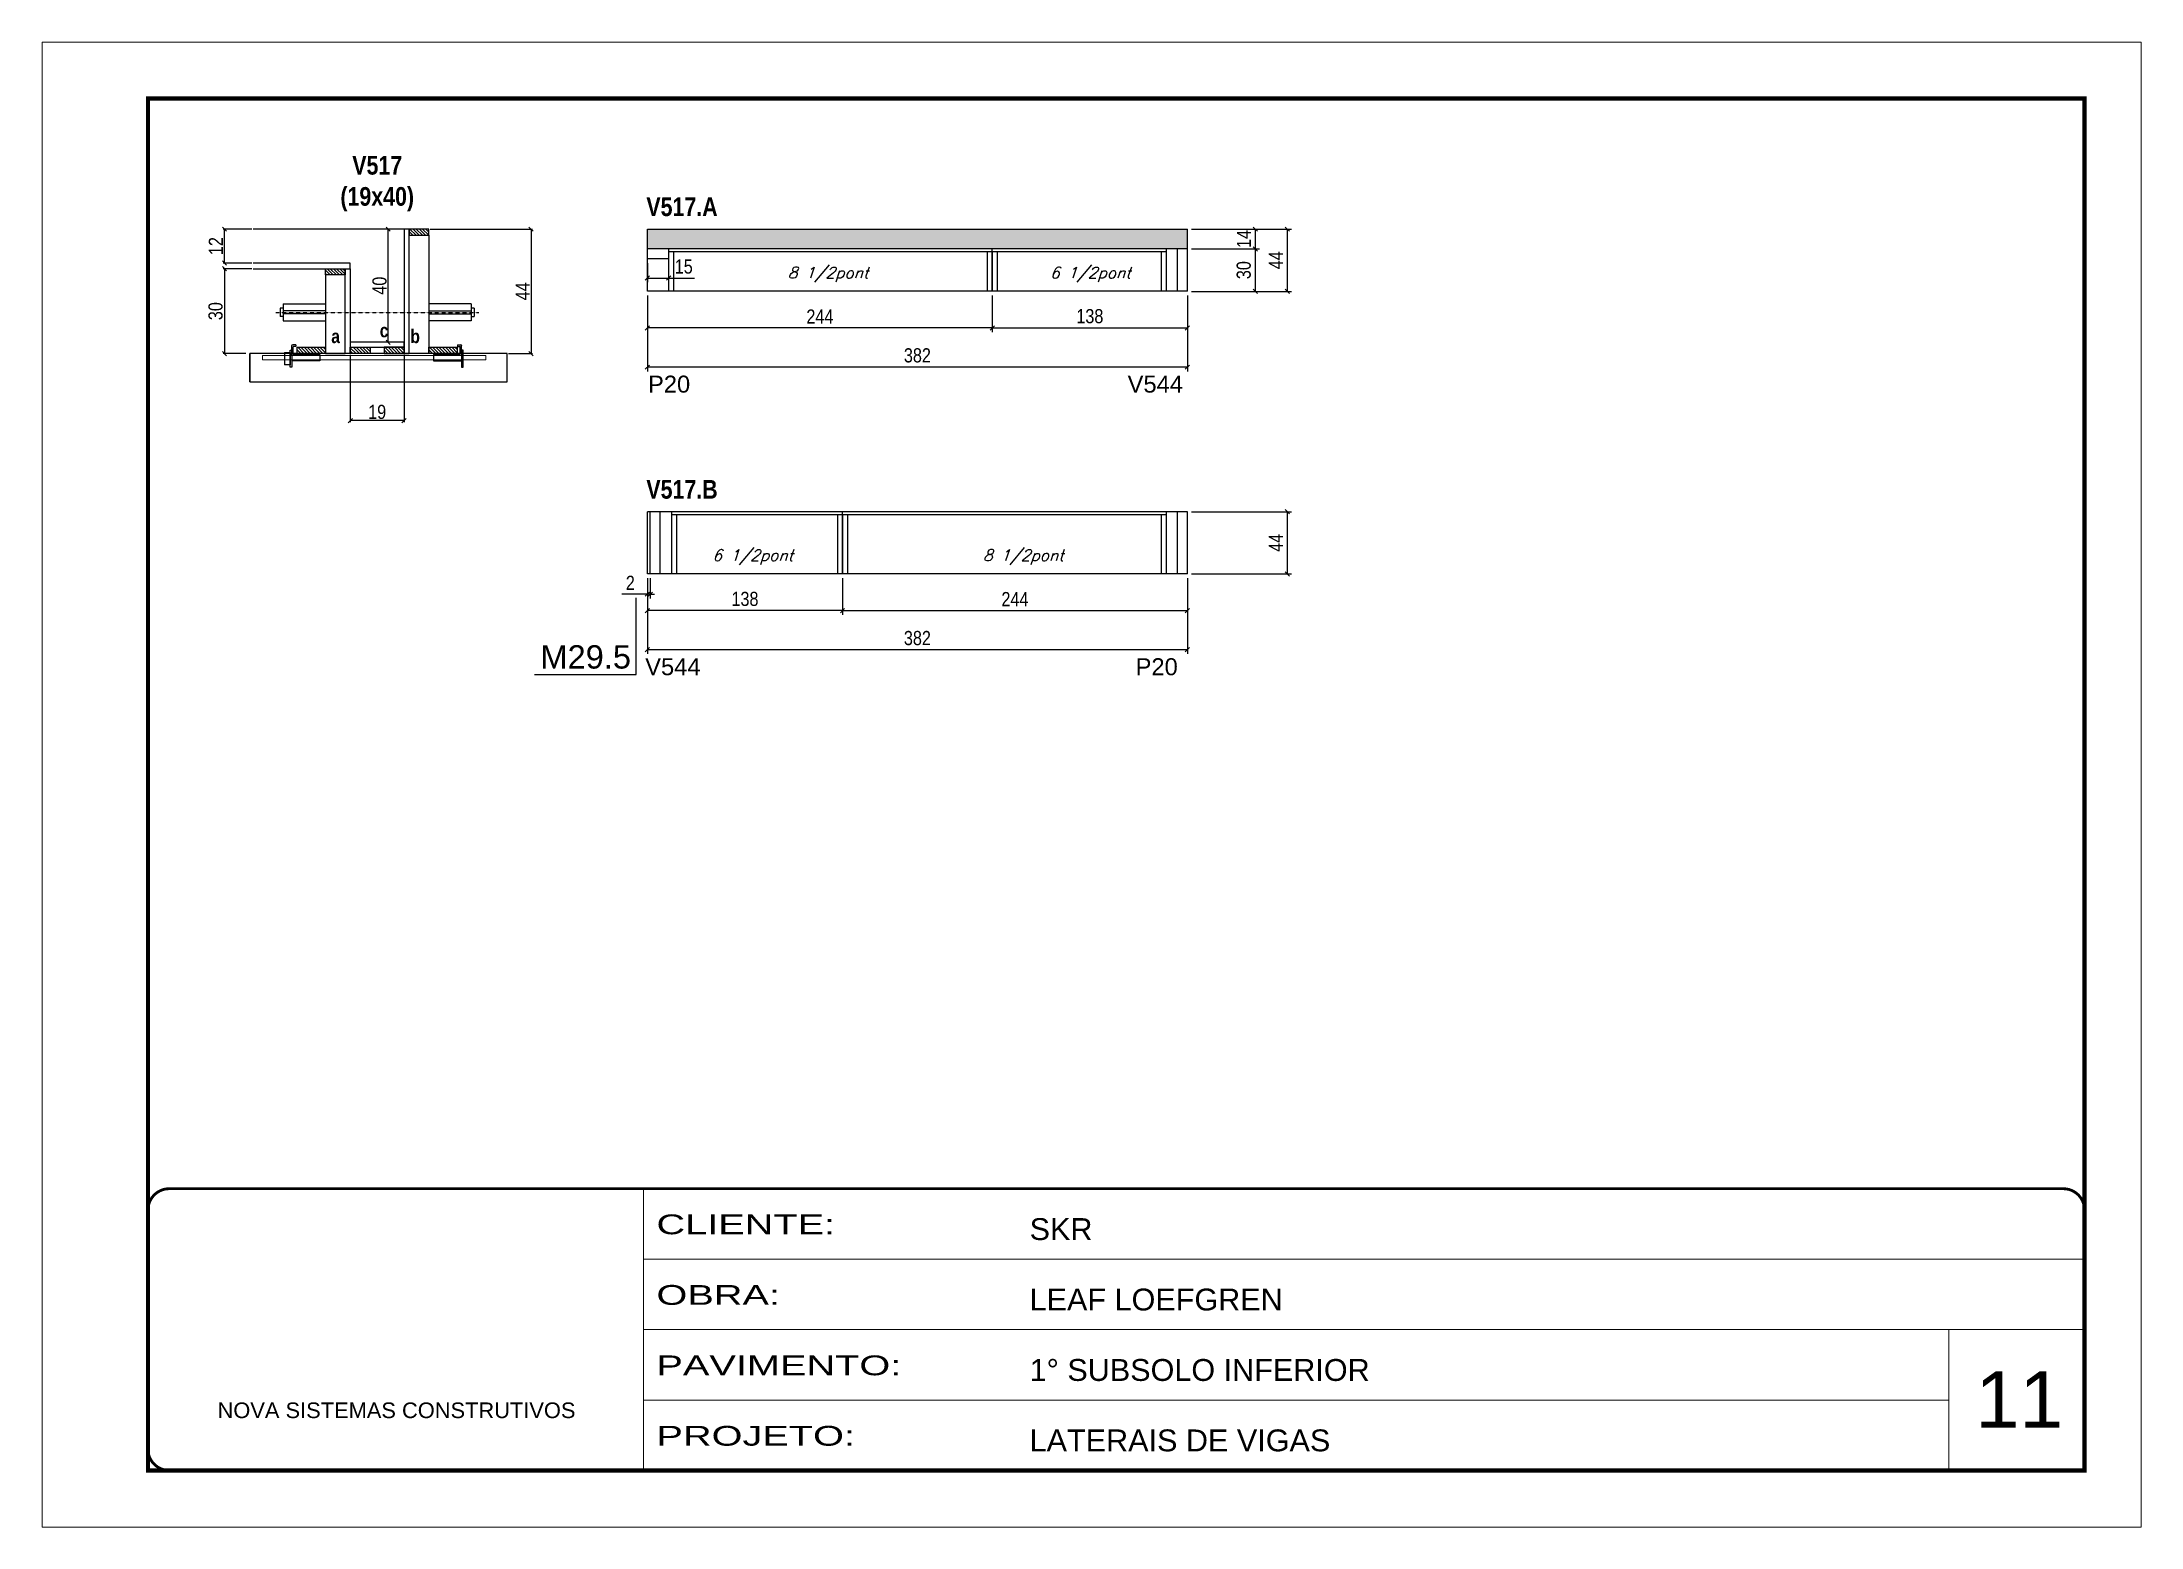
# Model space of a CAD drawing. Extents: x 3309 to 9590, y -2522 to 14608.
# Drawn here: x 6493 to 7978, y 11261 to 12311 of the extents above; entities that cross this region are included whole.
import ezdxf

# ---------------------------------------------------------------- set-up
doc = ezdxf.new("R2010")
doc.units = 0
for name, pattern in [('CONTINUO', [0]), ('DASHED', [0.75, 0.5, -0.25]), ('HIDDEN', [0.375, 0.25, -0.125])]:
    doc.linetypes.add(name, pattern=pattern)
for name, color, linetype in [('5', 5, 'Continuous'), ('barrote', 251, 'Continuous'), ('COTA', 241, 'Continuous'), ('detalhes', 4, 'Continuous'), ('NOMENCLATURA', 7, 'Continuous'), ('Painéis', 200, 'Continuous'), ('presilha', 1, 'Continuous'), ('SARR_2.2x10', 60, 'Continuous'), ('SARR_2.2x7', 40, 'Continuous'), ('SARR_3.5x7', 81, 'Continuous'), ('TENSOR', 3, 'Continuous'), ('texto', 7, 'Continuous')]:
    doc.layers.add(name, color=color, linetype=linetype)
for name, color, linetype, lineweight in [('CARIMBO', 255, 'Continuous', 9), ('CONCRETO', 251, 'Continuous', 25), ('Folhas', 255, 'Continuous', 9), ('SARRAFO DE PRESSAO', 251, 'DASHED', 9), ('SCO-___-LAJ', 2, 'Continuous', 0)]:
    doc.layers.add(name, color=color, linetype=linetype, lineweight=lineweight)
doc.styles.add('ARIAL', font='arial.ttf')
doc.styles.add('COTA TECNICA', font='techl___.ttf', dxfattribs={"height": 10})
doc.styles.add('COTA TECNICA 2X', font='techl___.ttf', dxfattribs={"height": 10})
doc.styles.add('Romans', font='romans.shx')
doc.styles.get("Standard").update_dxf_attribs({"font": 'arial.ttf'})
doc.styles.add('TECNICA', font='techb___.ttf', dxfattribs={"height": 10})
doc.styles.add('Tecnologia', font='')
doc.styles.get('Tecnologia').set_extended_font_data('Forgotten Futurist')
doc.dimstyles.new('PAINEL', dxfattribs={"dimtxt": 10, "dimasz": 3, "dimexe": 3, "dimexo": 3, "dimgap": 3, "dimtad": 1, "dimdec": 1, "dimzin": 12, "dimdsep": 46, "dimtxsty": 'COTA TECNICA', "dimblk1": 'OBLIQUE', "dimblk2": 'OBLIQUE', "dimsah": 1, "dimcen": 0.9, "dimclrd": 4, "dimclre": 4, "dimclrt": 240, "dimadec": 1, "dimazin": 3, "dimtfac": 1, "dimtdec": 1, "dimtmove": 0, "dimatfit": 3, "dimfxl": 1, "dimtolj": 1, "dimtzin": 12, "dimarcsym": 0})
doc.dimstyles.new('SECAO', dxfattribs={"dimscale": 0.333333, "dimtxt": 5, "dimasz": 9, "dimexe": 3, "dimexo": 3, "dimgap": 3, "dimtad": 1, "dimdec": 1, "dimlfac": 0.5, "dimzin": 12, "dimdsep": 46, "dimtxsty": 'COTA TECNICA 2X', "dimblk1": 'OBLIQUE', "dimblk2": 'OBLIQUE', "dimsah": 1, "dimcen": 0.9, "dimclrd": 4, "dimclre": 4, "dimclrt": 240, "dimadec": 1, "dimazin": 3, "dimtfac": 1, "dimtdec": 1, "dimtmove": 0, "dimatfit": 3, "dimfxl": 1, "dimtolj": 1, "dimtzin": 12, "dimarcsym": 0})
pattern_1 = [(135, (39946.551, -111421.7255), (-1.122532015, -1.122532015), [])]

msp = doc.modelspace()

# ---------------------------------------------------------------- texts
at = {"layer": '5', "linetype": 'Continuous'}
for s, rotation, p in [('P20', 0.00004, (6921.62, 12062.81, 0)), ('V544', 0.00004, (7260.93, 12062.81, 0)), ('V544', 359.99996, (6919.63, 11862.99, 0)), ('P20', 359.99996, (7266.58, 11862.99, 0))]:
    msp.add_text(s, height=12, rotation=rotation, dxfattribs=at).set_placement(p)
at = {"layer": 'CARIMBO', "style": 'ARIAL'}
msp.add_text('11', height=40, dxfattribs=at).set_placement((7860.73, 11330.85))
at = {"layer": 'detalhes', "style": 'TECNICA'}
for s, p in [('a', (6697.54, 12097.81)), ('c', (6731.83, 12101.92)), ('b', (6753.51, 12097.79))]:
    msp.add_text(s, height=9.6, dxfattribs=at).set_placement(p)
at = {"layer": 'NOMENCLATURA', "style": 'TECNICA'}
for s, p in [('V517.A', (6920.45, 12187.63, 0)), ('V517.B', (6920.45, 11987.81, 0))]:
    msp.add_text(s, height=13.2, dxfattribs=at).set_placement(p)
at = {"layer": 'NOMENCLATURA', "linetype": 'Continuous'}
msp.add_text('M29.5', height=16.5, dxfattribs=at).set_placement((6845.51, 11867.68, 0))
at = {"layer": 'NOMENCLATURA', "insert": (6730.04, 12230.14), "char_height": 13.2, "attachment_point": 2, "style": 'TECNICA'}
msp.add_mtext_dynamic_manual_height_columns('V517\\P(19x40)', width=300.2766, gutter_width=1, heights=[-38.44], dxfattribs=at)
at = {"layer": 'texto', "color": 2, "char_height": 8, "attachment_point": 5, "style": 'Romans'}
for s, insert in [('{\\Q19;\\C256;8 1/2pont}', (7048.99, 12146.28, 0)), ('{\\Q19;\\C256;6 1/2pont}', (7234.58, 12146.28, 0)), ('{\\Q19;\\C256;6 1/2pont}', (6995.71, 11946.46, 0)), ('{\\Q19;\\C256;8 1/2pont}', (7187.14, 11946.46, 0))]:
    msp.add_mtext(s, dxfattribs=dict(at, insert=insert))

# ---------------------------------------------------------------- blocks, each defined once
blk = doc.blocks.new('9999999999')
at = {"color": 30, "linetype": 'CONTINUO'}
for p, q in [((98564.6, 34230.2), (98564.6, 34429.4)), ((98564.6, 34379.6), (99584, 34379.6)), ((98564.6, 34329.8), (99488, 34329.8)), ((99584, 34329.8), (99488, 34329.8)), ((99488, 34329.8), (99488, 34230.2)), ((98564.6, 34280), (99488, 34280))]:
    blk.add_line(p, q, dxfattribs=at)
at = {"color": 30, "linetype": 'CONTINUO', "const_width": 2}
blk.add_lwpolyline([(99584, 34230.2), (99584, 34414.4, 0.414214), (99569, 34429.4), (98229, 34429.4, 0.414214), (98214, 34414.4), (98214, 34245.2, 0.414214), (98229, 34230.2), (99584, 34230.2)], format="xyb", dxfattribs=at)
at = {"layer": 'Folhas'}
blk.add_lwpolyline([(98139, 34190.2), (99624, 34190.2), (99624, 35240.2), (98139, 35240.2)], close=True, dxfattribs=at)
at = {"layer": 'Folhas', "color": 30, "const_width": 3}
blk.add_lwpolyline([(98214, 34230.2), (99584, 34230.2), (99584, 35200.2), (98214, 35200.2)], close=True, dxfattribs=at)
at = {"color": 7, "linetype": 'Continuous', "ltscale": 5, "style": 'ARIAL'}
for s, height, p in [('SKR', 15.48, (98837.7, 34393.1)), ('LEAF LOEFGREN', 15.483, (98837.7, 34343.3)), ('1° SUBSOLO INFERIOR', 15.483, (98837.7, 34293.5)), ('NOVA SISTEMAS CONSTRUTIVOS', 11.059, (98263.2, 34267.2)), ('LATERAIS DE VIGAS', 15.483, (98837.7, 34243.7))]:
    blk.add_text(s, height=height, dxfattribs=at).set_placement(p)
at = {"layer": 'Folhas', "color": 7, "style": 'Tecnologia', "width": 1.5}
for s, p in [('CLIENTE:', (98573.7, 34397.2)), ('OBRA:', (98573.7, 34347.3)), ('PAVIMENTO:', (98573.7, 34297.5)), ('PROJETO:', (98573.7, 34247.7))]:
    blk.add_text(s, height=14, dxfattribs=at).set_placement(p)
blk = doc.blocks.new('_Oblique')
at = {"color": 0, "linetype": 'ByBlock', "lineweight": -2}
blk.add_line((-0.5, -0.5), (0.5, 0.5), dxfattribs=at)
blk = doc.blocks.new('*D118')
at = {"layer": 'COTA', "color": 4, "lineweight": -2, "transparency": 16777216}
for p, q in [((6711, 12089.4), (6711, 12042)), ((6749, 12089.4), (6749, 12042)), ((6749, 12043), (6711, 12043))]:
    blk.add_line(p, q, dxfattribs=at)
at = {"layer": 'Defpoints', "color": 0, "transparency": 16777216}
for p in [(6711, 12090.4), (6749, 12090.4), (6711, 12043)]:
    blk.add_point(p, dxfattribs=at)
at = {"layer": 'COTA', "color": 4, "lineweight": -2, "transparency": 16777216, "xscale": 3, "yscale": 3, "zscale": 3, "rotation": 180}
blk.add_blockref('_Oblique', (6711, 12043), dxfattribs=at)
at = {"layer": 'COTA', "color": 4, "lineweight": -2, "transparency": 16777216, "xscale": 3, "yscale": 3, "zscale": 3}
blk.add_blockref('_Oblique', (6749, 12043), dxfattribs=at)
at = {"layer": 'COTA', "color": 240, "transparency": 16777216, "insert": (6730, 12049.1), "char_height": 10, "attachment_point": 5, "style": 'COTA TECNICA 2X'}
blk.add_mtext('\\A1;19', dxfattribs=at)
blk = doc.blocks.new('PRESILHA METÁLICA 1')
at = {"layer": 'presilha'}
for p, q in [((0, 13), (6, 13)), ((0, 13), (0, 0)), ((6, 0), (0, 0)), ((6, 15.5), (7.5, 15.5)), ((6, -2.5), (6, 15.5)), ((6, 13), (6, 0)), ((7.5, 10.6), (7.5, 19.9)), ((7.5, 15.5), (7.5, -2.5)), ((37.5, 4.1), (7.5, 4.1)), ((12, 21), (8.6, 21)), ((9, 11.6), (9, 18.9)), ((12, 19.5), (9.6, 19.5)), ((37.5, 11), (9.6, 11)), ((12, 21), (12, 19.5)), ((37.5, 11), (37.5, 4.1)), ((7.5, -2.5), (6, -2.5))]:
    blk.add_line(p, q, dxfattribs=at)
for centre, radius, start, end in [((8.6, 19.9), 1.14, 90, 180), ((9.6, 18.9), 0.57, 90, 180), ((9.6, 11.6), 0.57, 180, 270)]:
    blk.add_arc(centre, radius, start, end, dxfattribs=at)
blk = doc.blocks.new('PRESILHA METÁLICA 2')
at = {"layer": 'presilha'}
for p, q in [((-5.2, 23.5), (-5.2, 22)), ((-5.2, 23.5), (-1.9, 23.5)), ((-0.8, 14.6), (-0.8, 22.4)), ((-30.8, 13.5), (-30.8, 6.6)), ((-30.8, 13.5), (-2.8, 13.5)), ((-30.8, 6.6), (-0.8, 6.6)), ((-5.2, 22), (-2.8, 22)), ((-2.2, 14.1), (-2.2, 21.4)), ((0.8, 18), (-0.8, 18)), ((-0.8, 18), (-0.8, 0)), ((-0.8, 0), (0.8, 0)), ((0.8, 0), (0.8, 18))]:
    blk.add_line(p, q, dxfattribs=at)
for centre, radius, start, end in [((-1.9, 22.4), 1.14, 0, 90), ((-2.8, 21.4), 0.57, 0, 90), ((-2.8, 14.1), 0.57, 270, 0)]:
    blk.add_arc(centre, radius, start, end, dxfattribs=at)
blk = doc.blocks.new('*D119')
at = {"layer": 'COTA', "color": 4, "lineweight": -2, "transparency": 16777216}
for p, q in [((6641.3, 12150.4), (6621, 12150.4)), ((6622, 12150.4), (6622, 12090.4)), ((6637.2, 12090.4), (6621, 12090.4))]:
    blk.add_line(p, q, dxfattribs=at)
at = {"layer": 'Defpoints', "color": 0, "transparency": 16777216}
for p in [(6642.3, 12150.4), (6622, 12090.4), (6638.2, 12090.4)]:
    blk.add_point(p, dxfattribs=at)
at = {"layer": 'COTA', "color": 4, "lineweight": -2, "transparency": 16777216, "xscale": 3, "yscale": 3, "zscale": 3}
for p, rotation in [((6622, 12150.4), 90), ((6622, 12090.4), 270)]:
    blk.add_blockref('_Oblique', p, dxfattribs=dict(at, rotation=rotation))
at = {"layer": 'COTA', "color": 240, "transparency": 16777216, "insert": (6615.7, 12120.4), "char_height": 10, "attachment_point": 5, "rotation": 90, "style": 'COTA TECNICA 2X'}
blk.add_mtext('\\A1;30', dxfattribs=at)
blk = doc.blocks.new('*D110')
at = {"layer": 'COTA', "color": 4, "lineweight": -2, "transparency": 16777216}
for p, q in [((6767.6, 12178.4), (6839.9, 12178.4)), ((6838.9, 12178.4), (6838.9, 12090.4)), ((6822.8, 12090.4), (6839.9, 12090.4))]:
    blk.add_line(p, q, dxfattribs=at)
at = {"layer": 'Defpoints', "color": 0, "transparency": 16777216}
for p in [(6766.6, 12178.4), (6821.8, 12090.4), (6838.9, 12090.4)]:
    blk.add_point(p, dxfattribs=at)
at = {"layer": 'COTA', "color": 4, "lineweight": -2, "transparency": 16777216, "xscale": 3, "yscale": 3, "zscale": 3}
for p, rotation in [((6838.9, 12178.4), 90), ((6838.9, 12090.4), 270)]:
    blk.add_blockref('_Oblique', p, dxfattribs=dict(at, rotation=rotation))
at = {"layer": 'COTA', "color": 240, "transparency": 16777216, "insert": (6832.9, 12134.4), "char_height": 10, "attachment_point": 5, "rotation": 90, "style": 'COTA TECNICA 2X'}
blk.add_mtext('\\A1;44', dxfattribs=at)
blk = doc.blocks.new('*D111')
at = {"layer": 'COTA', "color": 4, "lineweight": -2, "transparency": 16777216}
for p, q in [((6748, 12178.4), (6736.8, 12178.4)), ((6737.8, 12098.4), (6737.8, 12178.4)), ((6748, 12098.4), (6736.8, 12098.4))]:
    blk.add_line(p, q, dxfattribs=at)
at = {"layer": 'Defpoints', "color": 0, "transparency": 16777216}
for p in [(6737.8, 12178.4), (6749, 12178.4), (6749, 12098.4)]:
    blk.add_point(p, dxfattribs=at)
at = {"layer": 'COTA', "color": 4, "lineweight": -2, "transparency": 16777216, "xscale": 3, "yscale": 3, "zscale": 3}
for p, rotation in [((6737.8, 12178.4), 90), ((6737.8, 12098.4), 270)]:
    blk.add_blockref('_Oblique', p, dxfattribs=dict(at, rotation=rotation))
at = {"layer": 'COTA', "color": 240, "transparency": 16777216, "insert": (6731.7, 12138.4), "char_height": 10, "attachment_point": 5, "rotation": 90, "style": 'COTA TECNICA 2X'}
blk.add_mtext('\\A1;40', dxfattribs=at)
blk = doc.blocks.new('*D120')
at = {"layer": 'COTA', "color": 4, "lineweight": -2, "transparency": 16777216}
for p, q in [((6641.3, 12178.4), (6621, 12178.4)), ((6622, 12154.4), (6622, 12178.4)), ((6641.3, 12154.4), (6621, 12154.4))]:
    blk.add_line(p, q, dxfattribs=at)
at = {"layer": 'Defpoints', "color": 0, "transparency": 16777216}
for p in [(6622, 12178.4), (6642.3, 12178.4), (6642.3, 12154.4)]:
    blk.add_point(p, dxfattribs=at)
at = {"layer": 'COTA', "color": 4, "lineweight": -2, "transparency": 16777216, "xscale": 3, "yscale": 3, "zscale": 3}
for p, rotation in [((6622, 12178.4), 90), ((6622, 12154.4), 270)]:
    blk.add_blockref('_Oblique', p, dxfattribs=dict(at, rotation=rotation))
at = {"layer": 'COTA', "color": 240, "transparency": 16777216, "insert": (6615.9, 12166.4), "char_height": 10, "attachment_point": 5, "rotation": 90, "style": 'COTA TECNICA 2X'}
blk.add_mtext('\\A1;12', dxfattribs=at)
blk = doc.blocks.new('*D116')
at = {"layer": 'COTA', "color": 4, "linetype": 'ByBlock', "lineweight": -2, "transparency": 16777216}
for p, q in [((6921.2, 12131.4), (6921.2, 12105.5)), ((7165.2, 12131.4), (7165.2, 12105.5)), ((7165.2, 12108.5), (6921.2, 12108.5))]:
    blk.add_line(p, q, dxfattribs=at)
at = {"layer": 'Defpoints', "color": 0, "linetype": 'ByBlock', "transparency": 16777216}
for p in [(6921.2, 12134.4), (7165.2, 12134.4), (6921.2, 12108.5)]:
    blk.add_point(p, dxfattribs=at)
at = {"layer": 'COTA', "color": 4, "linetype": 'ByBlock', "lineweight": -2, "transparency": 16777216, "xscale": 3, "yscale": 3, "zscale": 3, "rotation": 180}
blk.add_blockref('_Oblique', (6921.2, 12108.5), dxfattribs=at)
at = {"layer": 'COTA', "color": 4, "linetype": 'ByBlock', "lineweight": -2, "transparency": 16777216, "xscale": 3, "yscale": 3, "zscale": 3}
blk.add_blockref('_Oblique', (7165.2, 12108.5), dxfattribs=at)
at = {"layer": 'COTA', "color": 240, "linetype": 'ByBlock', "transparency": 16777216, "insert": (7043.2, 12116.6), "char_height": 10, "attachment_point": 5, "style": 'COTA TECNICA'}
blk.add_mtext('\\A1;244', dxfattribs=at)
blk = doc.blocks.new('*D123')
at = {"layer": 'COTA', "color": 4, "linetype": 'ByBlock', "lineweight": -2, "transparency": 16777216}
for p, q in [((6921.2, 12131.4), (6921.2, 12077.8)), ((7303.2, 12131.4), (7303.2, 12077.8)), ((7303.2, 12080.8), (6921.2, 12080.8))]:
    blk.add_line(p, q, dxfattribs=at)
at = {"layer": 'Defpoints', "color": 0, "linetype": 'ByBlock', "transparency": 16777216}
for p in [(6921.2, 12134.4), (7303.2, 12134.4), (6921.2, 12080.8)]:
    blk.add_point(p, dxfattribs=at)
at = {"layer": 'COTA', "color": 4, "linetype": 'ByBlock', "lineweight": -2, "transparency": 16777216, "xscale": 3, "yscale": 3, "zscale": 3, "rotation": 180}
blk.add_blockref('_Oblique', (6921.2, 12080.8), dxfattribs=at)
at = {"layer": 'COTA', "color": 4, "linetype": 'ByBlock', "lineweight": -2, "transparency": 16777216, "xscale": 3, "yscale": 3, "zscale": 3}
blk.add_blockref('_Oblique', (7303.2, 12080.8), dxfattribs=at)
at = {"layer": 'COTA', "color": 240, "linetype": 'ByBlock', "transparency": 16777216, "insert": (7112.2, 12089.1), "char_height": 10, "attachment_point": 5, "style": 'COTA TECNICA'}
blk.add_mtext('\\A1;382', dxfattribs=at)
blk = doc.blocks.new('*D124')
at = {"layer": 'COTA', "color": 4, "lineweight": -2, "transparency": 16777216}
for p, q in [((7306.2, 12164.4), (7354.3, 12164.4)), ((7351.3, 12134.4), (7351.3, 12164.4)), ((7306.2, 12134.4), (7354.3, 12134.4))]:
    blk.add_line(p, q, dxfattribs=at)
at = {"layer": 'Defpoints', "color": 0, "transparency": 16777216}
for p in [(7303.2, 12164.4), (7351.3, 12164.4), (7303.2, 12134.4)]:
    blk.add_point(p, dxfattribs=at)
at = {"layer": 'COTA', "color": 4, "lineweight": -2, "transparency": 16777216, "xscale": 3, "yscale": 3, "zscale": 3}
for p, rotation in [((7351.3, 12164.4), 90), ((7351.3, 12134.4), 270)]:
    blk.add_blockref('_Oblique', p, dxfattribs=dict(at, rotation=rotation))
at = {"layer": 'COTA', "color": 240, "transparency": 16777216, "insert": (7343.1, 12149.4), "char_height": 10, "attachment_point": 5, "rotation": 90, "style": 'COTA TECNICA'}
blk.add_mtext('\\A1;30', dxfattribs=at)
blk = doc.blocks.new('*D117')
at = {"layer": 'COTA', "color": 4, "lineweight": -2, "transparency": 16777216}
for p, q in [((7165.2, 12131.4), (7165.2, 12105.5)), ((7303.2, 12131.4), (7303.2, 12105.5)), ((7165.2, 12108.5), (7303.2, 12108.5))]:
    blk.add_line(p, q, dxfattribs=at)
at = {"layer": 'Defpoints', "color": 0, "transparency": 16777216}
for p in [(7165.2, 12134.4, 0), (7303.2, 12134.4, 0), (7303.2, 12108.5)]:
    blk.add_point(p, dxfattribs=at)
at = {"layer": 'COTA', "color": 4, "lineweight": -2, "transparency": 16777216, "xscale": 3, "yscale": 3, "zscale": 3, "rotation": 180}
blk.add_blockref('_Oblique', (7165.2, 12108.5), dxfattribs=at)
at = {"layer": 'COTA', "color": 4, "lineweight": -2, "transparency": 16777216, "xscale": 3, "yscale": 3, "zscale": 3}
blk.add_blockref('_Oblique', (7303.2, 12108.5), dxfattribs=at)
at = {"layer": 'COTA', "color": 240, "transparency": 16777216, "insert": (7234.2, 12116.8), "char_height": 10, "attachment_point": 5, "style": 'COTA TECNICA'}
blk.add_mtext('\\A1;138', dxfattribs=at)
blk = doc.blocks.new('*D121')
at = {"layer": 'COTA', "color": 4, "lineweight": -2, "transparency": 16777216}
for p, q in [((7306.2, 12178.4), (7354.3, 12178.4)), ((7351.3, 12164.4), (7351.3, 12178.4)), ((7306.2, 12164.4), (7354.3, 12164.4))]:
    blk.add_line(p, q, dxfattribs=at)
at = {"layer": 'Defpoints', "color": 0, "transparency": 16777216}
for p in [(7303.2, 12178.4, 0), (7351.3, 12178.4), (7303.2, 12164.4, 0)]:
    blk.add_point(p, dxfattribs=at)
at = {"layer": 'COTA', "color": 4, "lineweight": -2, "transparency": 16777216, "xscale": 3, "yscale": 3, "zscale": 3}
for p, rotation in [((7351.3, 12178.4), 90), ((7351.3, 12164.4), 270)]:
    blk.add_blockref('_Oblique', p, dxfattribs=dict(at, rotation=rotation))
at = {"layer": 'COTA', "color": 240, "transparency": 16777216, "insert": (7343.2, 12171.4), "char_height": 10, "attachment_point": 5, "rotation": 90, "style": 'COTA TECNICA'}
blk.add_mtext('\\A1;14', dxfattribs=at)
blk = doc.blocks.new('*D112')
at = {"layer": 'COTA', "color": 4, "lineweight": -2, "transparency": 16777216}
for p, q in [((7306.2, 12178.4), (7376.9, 12178.4)), ((7373.9, 12178.4), (7373.9, 12134.4)), ((7306.2, 12134.4), (7376.9, 12134.4))]:
    blk.add_line(p, q, dxfattribs=at)
at = {"layer": 'Defpoints', "color": 0, "transparency": 16777216}
for p in [(7303.2, 12178.4, 0), (7303.2, 12134.4, 0), (7373.9, 12134.4)]:
    blk.add_point(p, dxfattribs=at)
at = {"layer": 'COTA', "color": 4, "lineweight": -2, "transparency": 16777216, "xscale": 3, "yscale": 3, "zscale": 3}
for p, rotation in [((7373.9, 12178.4), 90), ((7373.9, 12134.4), 270)]:
    blk.add_blockref('_Oblique', p, dxfattribs=dict(at, rotation=rotation))
at = {"layer": 'COTA', "color": 240, "transparency": 16777216, "insert": (7365.8, 12156.4), "char_height": 10, "attachment_point": 5, "rotation": 90, "style": 'COTA TECNICA'}
blk.add_mtext('\\A1;44', dxfattribs=at)
blk = doc.blocks.new('*D113')
at = {"layer": 'COTA', "color": 4, "linetype": 'ByBlock', "lineweight": -2, "transparency": 16777216}
for p, q in [((6921.2, 11931.6), (6921.2, 11905.7)), ((7059.2, 11931.6), (7059.2, 11905.7)), ((7059.2, 11908.7), (6921.2, 11908.7))]:
    blk.add_line(p, q, dxfattribs=at)
at = {"layer": 'Defpoints', "color": 0, "linetype": 'ByBlock', "transparency": 16777216}
for p in [(6921.2, 11934.6), (7059.2, 11934.6), (6921.2, 11908.7)]:
    blk.add_point(p, dxfattribs=at)
at = {"layer": 'COTA', "color": 4, "linetype": 'ByBlock', "lineweight": -2, "transparency": 16777216, "xscale": 3, "yscale": 3, "zscale": 3, "rotation": 180}
blk.add_blockref('_Oblique', (6921.2, 11908.7), dxfattribs=at)
at = {"layer": 'COTA', "color": 4, "linetype": 'ByBlock', "lineweight": -2, "transparency": 16777216, "xscale": 3, "yscale": 3, "zscale": 3}
blk.add_blockref('_Oblique', (7059.2, 11908.7), dxfattribs=at)
at = {"layer": 'COTA', "color": 240, "linetype": 'ByBlock', "transparency": 16777216, "insert": (6990.2, 11916.9), "char_height": 10, "attachment_point": 5, "style": 'COTA TECNICA'}
blk.add_mtext('\\A1;138', dxfattribs=at)
blk = doc.blocks.new('*D122')
at = {"layer": 'COTA', "color": 4, "linetype": 'ByBlock', "lineweight": -2, "transparency": 16777216}
for p, q in [((6921.2, 11931.6), (6921.2, 11878)), ((7303.2, 11931.6), (7303.2, 11878)), ((7303.2, 11881), (6921.2, 11881))]:
    blk.add_line(p, q, dxfattribs=at)
at = {"layer": 'Defpoints', "color": 0, "linetype": 'ByBlock', "transparency": 16777216}
for p in [(6921.2, 11934.6), (7303.2, 11934.6), (6921.2, 11881)]:
    blk.add_point(p, dxfattribs=at)
at = {"layer": 'COTA', "color": 4, "linetype": 'ByBlock', "lineweight": -2, "transparency": 16777216, "xscale": 3, "yscale": 3, "zscale": 3, "rotation": 180}
blk.add_blockref('_Oblique', (6921.2, 11881), dxfattribs=at)
at = {"layer": 'COTA', "color": 4, "linetype": 'ByBlock', "lineweight": -2, "transparency": 16777216, "xscale": 3, "yscale": 3, "zscale": 3}
blk.add_blockref('_Oblique', (7303.2, 11881), dxfattribs=at)
at = {"layer": 'COTA', "color": 240, "linetype": 'ByBlock', "transparency": 16777216, "insert": (7112.2, 11889.2), "char_height": 10, "attachment_point": 5, "style": 'COTA TECNICA'}
blk.add_mtext('\\A1;382', dxfattribs=at)
blk = doc.blocks.new('*D114')
at = {"layer": 'COTA', "color": 4, "lineweight": -2, "transparency": 16777216}
for p, q in [((7059.2, 11931.6), (7059.2, 11905.7)), ((7303.2, 11931.6), (7303.2, 11905.7)), ((7059.2, 11908.7), (7303.2, 11908.7))]:
    blk.add_line(p, q, dxfattribs=at)
at = {"layer": 'Defpoints', "color": 0, "transparency": 16777216}
for p in [(7059.2, 11934.6, 0), (7303.2, 11934.6, 0), (7303.2, 11908.7)]:
    blk.add_point(p, dxfattribs=at)
at = {"layer": 'COTA', "color": 4, "lineweight": -2, "transparency": 16777216, "xscale": 3, "yscale": 3, "zscale": 3, "rotation": 180}
blk.add_blockref('_Oblique', (7059.2, 11908.7), dxfattribs=at)
at = {"layer": 'COTA', "color": 4, "lineweight": -2, "transparency": 16777216, "xscale": 3, "yscale": 3, "zscale": 3}
blk.add_blockref('_Oblique', (7303.2, 11908.7), dxfattribs=at)
at = {"layer": 'COTA', "color": 240, "transparency": 16777216, "insert": (7181.2, 11916.8), "char_height": 10, "attachment_point": 5, "style": 'COTA TECNICA'}
blk.add_mtext('\\A1;244', dxfattribs=at)
blk = doc.blocks.new('*D115')
at = {"layer": 'COTA', "color": 4, "lineweight": -2, "transparency": 16777216}
for p, q in [((7306.2, 11978.6), (7376.9, 11978.6)), ((7373.9, 11978.6), (7373.9, 11934.6)), ((7306.2, 11934.6), (7376.9, 11934.6))]:
    blk.add_line(p, q, dxfattribs=at)
at = {"layer": 'Defpoints', "color": 0, "transparency": 16777216}
for p in [(7303.2, 11978.6, 0), (7303.2, 11934.6, 0), (7373.9, 11934.6)]:
    blk.add_point(p, dxfattribs=at)
at = {"layer": 'COTA', "color": 4, "lineweight": -2, "transparency": 16777216, "xscale": 3, "yscale": 3, "zscale": 3}
for p, rotation in [((7373.9, 11978.6), 90), ((7373.9, 11934.6), 270)]:
    blk.add_blockref('_Oblique', p, dxfattribs=dict(at, rotation=rotation))
at = {"layer": 'COTA', "color": 240, "transparency": 16777216, "insert": (7365.8, 11956.6), "char_height": 10, "attachment_point": 5, "rotation": 90, "style": 'COTA TECNICA'}
blk.add_mtext('\\A1;44', dxfattribs=at)
blk = doc.blocks.new('*D125')
at = {"layer": 'COTA', "color": 4, "lineweight": -2, "transparency": 16777216}
for p, q in [((6921.2, 11931.6), (6921.2, 11917.3)), ((6923.2, 11931.6), (6923.2, 11917.3)), ((6921.2, 11920.3), (6903.1, 11920.3)), ((6923.2, 11920.3), (6921.2, 11920.3)), ((6923.2, 11920.3), (6926.2, 11920.3))]:
    blk.add_line(p, q, dxfattribs=at)
at = {"layer": 'Defpoints', "color": 0, "transparency": 16777216}
for p in [(6921.2, 11934.6), (6923.2, 11934.6), (6921.2, 11920.3)]:
    blk.add_point(p, dxfattribs=at)
at = {"layer": 'COTA', "color": 4, "lineweight": -2, "transparency": 16777216, "xscale": 3, "yscale": 3, "zscale": 3}
blk.add_blockref('_Oblique', (6921.2, 11920.3), dxfattribs=at)
at = {"layer": 'COTA', "color": 4, "lineweight": -2, "transparency": 16777216, "xscale": 3, "yscale": 3, "zscale": 3, "rotation": 180}
blk.add_blockref('_Oblique', (6923.2, 11920.3), dxfattribs=at)
at = {"layer": 'COTA', "color": 240, "transparency": 16777216, "insert": (6909.1, 11928.3), "char_height": 10, "attachment_point": 5, "style": 'COTA TECNICA'}
blk.add_mtext('\\A1;2', dxfattribs=at)
blk = doc.blocks.new('*D420')
at = {"layer": 'COTA', "color": 4, "lineweight": -2, "transparency": 16777216}
for p, q in [((6921.2, 12154.4), (6921.2, 12140.8)), ((6936.2, 12154.4), (6936.2, 12140.8)), ((6921.2, 12143.8), (6936.2, 12143.8)), ((6936.2, 12143.8), (6954.5, 12143.8))]:
    blk.add_line(p, q, dxfattribs=at)
at = {"layer": 'Defpoints', "color": 0, "transparency": 16777216}
for p in [(6921.2, 12157.4, 0), (6936.2, 12157.4, 0), (6936.2, 12143.8)]:
    blk.add_point(p, dxfattribs=at)
at = {"layer": 'COTA', "color": 4, "lineweight": -2, "transparency": 16777216, "xscale": 3, "yscale": 3, "zscale": 3, "rotation": 180}
blk.add_blockref('_Oblique', (6921.2, 12143.8), dxfattribs=at)
at = {"layer": 'COTA', "color": 4, "lineweight": -2, "transparency": 16777216, "xscale": 3, "yscale": 3, "zscale": 3}
blk.add_blockref('_Oblique', (6936.2, 12143.8), dxfattribs=at)
at = {"layer": 'COTA', "color": 240, "transparency": 16777216, "insert": (6946.9, 12151.9), "char_height": 10, "attachment_point": 5, "style": 'COTA TECNICA'}
blk.add_mtext('\\A1;15', dxfattribs=at)

# ---------------------------------------------------------------- dimensions: what is measured, and where the dimension line sits
at = {"layer": 'COTA'}
for base, p1, p2, dimstyle, picture, middle in [((6621.97, 12178.44), (6642.31, 12154.44), (6642.31, 12178.44), 'SECAO', '*D120', (6615.91, 12166.44)), ((6838.93, 12090.44, 0), (6766.61, 12178.44), (6821.83, 12090.44, 0), 'SECAO', '*D110', (6832.86, 12134.44, 0)), ((7373.85, 12134.44), (7303.17, 12178.44, 0), (7303.17, 12134.44, 0), 'PAINEL', '*D112', (7365.78, 12156.44)), ((7351.32, 12164.44, 0), (7303.17, 12134.44, 0), (7303.17, 12164.44, 0), 'PAINEL', '*D124', (7343.1, 12149.44, 0)), ((6621.97, 12090.44, 0), (6642.31, 12150.44), (6638.2, 12090.44, 0), 'SECAO', '*D119', (6615.75, 12120.44, 0)), ((7373.85, 11934.62, 0), (7303.17, 11978.62, 0), (7303.17, 11934.62, 0), 'PAINEL', '*D115', (7365.78, 11956.62, 0))]:
    dim = msp.add_linear_dim(base=base, p1=p1, p2=p2, angle=90, dimstyle=dimstyle, dxfattribs=at)
    dim.commit()
    dim.dimension.update_dxf_attribs({"geometry": picture, "text_midpoint": middle})
for base, p1, p2, angle, dimstyle, picture, middle in [((6737.84, 12178.44), (6749.01, 12098.44), (6749.01, 12178.44), 90, 'SECAO', '*D111', (6737.84, 12138.44)), ((7351.32, 12178.44), (7303.17, 12164.44, 0), (7303.17, 12178.44, 0), 90, 'PAINEL', '*D121', (7351.32, 12171.44)), ((6711.01, 12042.97), (6749.01, 12090.44), (6711.01, 12090.44), 180, 'SECAO', '*D118', (6730.01, 12042.97))]:
    dim = msp.add_linear_dim(base=base, p1=p1, p2=p2, angle=angle, dimstyle=dimstyle, dxfattribs=at)
    dim.commit()
    dim.dimension.update_dxf_attribs({"geometry": picture, "text_midpoint": middle, "dimtype": 160})
for base, p1, p2, picture, middle in [((6936.17, 12143.81), (6921.17, 12157.44, 0), (6936.17, 12157.44, 0), '*D420', (6946.86, 12151.92)), ((7303.17, 12108.53), (7165.17, 12134.44, 0), (7303.17, 12134.44, 0), '*D117', (7234.17, 12116.77)), ((6921.17, 11920.29, 0), (6923.17, 11934.62, 0), (6921.17, 11934.62, 0), '*D125', (6909.11, 11928.29, 0)), ((7303.17, 11908.71, 0), (7059.17, 11934.62, 0), (7303.17, 11934.62, 0), '*D114', (7181.17, 11916.78, 0))]:
    dim = msp.add_linear_dim(base=base, p1=p1, p2=p2, dimstyle='PAINEL', dxfattribs=at)
    dim.commit()
    dim.dimension.update_dxf_attribs({"geometry": picture, "text_midpoint": middle})
at = {"layer": 'COTA', "linetype": 'ByBlock'}
for base, p1, p2, picture, middle in [((6921.17, 12108.53, 0), (7165.17, 12134.44, 0), (6921.17, 12134.44, 0), '*D116', (7043.17, 12116.6, 0)), ((6921.17, 11908.71, 0), (7059.17, 11934.62, 0), (6921.17, 11934.62, 0), '*D113', (6990.17, 11916.95, 0))]:
    dim = msp.add_linear_dim(base=base, p1=p1, p2=p2, angle=180, dimstyle='PAINEL', override={"dimtmove": 1}, dxfattribs=at)
    dim.commit()
    dim.dimension.update_dxf_attribs({"geometry": picture, "text_midpoint": middle})
for base, p1, p2, picture, middle in [((6921.17, 12080.82, 0), (7303.17, 12134.44, 0), (6921.17, 12134.44, 0), '*D123', (7112.17, 12089.06, 0)), ((6921.17, 11881, 0), (7303.17, 11934.62, 0), (6921.17, 11934.62, 0), '*D122', (7112.17, 11889.24, 0))]:
    dim = msp.add_linear_dim(base=base, p1=p1, p2=p2, angle=180, dimstyle='PAINEL', dxfattribs=at)
    dim.commit()
    dim.dimension.update_dxf_attribs({"geometry": picture, "text_midpoint": middle})

# ---------------------------------------------------------------- hatches: boundary and pattern name
at = {"layer": 'COTA'}
h = msp.add_hatch(dxfattribs=at)
h.set_pattern_fill('AR-CONC', color=256, scale=0.03)
h.set_pattern_definition([(50, (-5.5716, -1097.562), (5.4655401, -0.4781726), [0.5715, -6.2865]), (355, (-5.5716, -1097.562), (-1.0573026, 5.7317054), [0.4572, -5.0292175]), (100.451445, (-5.116, -1097.602), (4.4082374, 5.2535326), [0.4857003, -5.3427073]), (46.1842, (-5.5716, -1096.038), (8.1323712, -1.2612698), [0.85725, -9.42975]), (96.63556, (-4.894, -1096.143), (7.122124, 7.4227837), [0.7285507, -8.0140682]), (351.18415, (-5.5716, -1096.038), (7.122124, 7.4227837), [0.685799, -7.543792]), (21, (-4.8096, -1096.419), (4.5484317, -3.067956), [0.5715, -6.2865]), (326, (-4.8096, -1096.419), (1.8540609, 5.525639), [0.4572, -5.0292]), (71.451445, (-4.4305, -1096.675), (6.4024926, 2.457683), [0.4857003, -5.3426981]), (37.5, (-5.5716, -1097.5622), (0.0926581, 2.53665117), [0, -4.96824, 0, -5.1054, 0, -5.04825]), (7.5, (-5.5716, -1097.5622), (2.00458988, 3.00541724), [0, -2.91084, 0, -4.85394, 0, -1.92405]), (327.5, (-7.2708, -1097.5622), (4.06771786, -0.17186232), [0, -1.905, 0, -5.9436, 0, -7.8867]), (317.5, (-8.033, -1097.562), (4.4438754, 0.7627947), [0, -2.4765, 0, -3.94716, 0, -5.6007])])
h.paths.add_polyline_path([(7303.17, 12164.44), (7303.17, 12178.44), (6921.17, 12178.44), (6921.17, 12164.44)])
at = {"layer": 'SARR_2.2x10'}
h = msp.add_hatch(dxfattribs=at)
h.set_pattern_fill('ANSI31', color=256, scale=0.5, angle=90)
h.set_pattern_definition([(135, (39866.951, -111421.7255), (-1.122532015, -1.122532015), [])])
h.paths.add_polyline_path([(6673.41, 12094.84), (6673.41, 12090.44), (6693.41, 12090.44), (6693.41, 12094.84)])
h = msp.add_hatch(dxfattribs=at)
h.set_pattern_fill('ANSI31', color=256, scale=0.5, angle=90)
h.set_pattern_definition([(135, (39960.151, -111421.7255), (-1.122532015, -1.122532015), [])])
h.paths.add_polyline_path([(6766.61, 12094.84), (6766.61, 12090.44), (6786.61, 12090.44), (6786.61, 12094.84)])
at = {"layer": 'SARR_2.2x7'}
h = msp.add_hatch(dxfattribs=at)
h.set_pattern_fill('ANSI31', color=256, scale=0.5, angle=90)
h.set_pattern_definition([(135, (39860.951, -111338.1255), (-1.122532015, -1.122532015), [])])
h.paths.add_polyline_path([(6752.61, 12178.44), (6752.61, 12174.04), (6766.61, 12174.04), (6766.61, 12178.44)])
h = msp.add_hatch(dxfattribs=at)
h.set_pattern_fill('ANSI31', color=256, scale=0.5, angle=90)
h.set_pattern_definition([(135, (39880.951, -111366.1255), (-1.122532015, -1.122532015), [])])
h.paths.add_polyline_path([(6707.41, 12150.44), (6707.41, 12146.04), (6693.41, 12146.04), (6693.41, 12150.44)])
h = msp.add_hatch(dxfattribs=at)
h.set_pattern_fill('ANSI31', color=256, scale=0.5, angle=90)
h.set_pattern_definition(pattern_1)
h.paths.add_polyline_path([(6725.01, 12090.44), (6725.01, 12094.84), (6711.01, 12094.84), (6711.01, 12090.44)])
h = msp.add_hatch(dxfattribs=at)
h.set_pattern_fill('ANSI31', color=256, scale=0.5, angle=90)
h.set_pattern_definition(pattern_1)
h.paths.add_polyline_path([(6735.01, 12094.84), (6735.01, 12090.44), (6749.01, 12090.44), (6749.01, 12094.84)])

# ---------------------------------------------------------------- linework, layer by layer
at = {"ltscale": 3}
for p, q in [((6661.41, 12122.52), (6661.41, 12116.52)), ((6663.41, 12122.52), (6661.41, 12122.52)), ((6663.41, 12125.52), (6663.41, 12113.52)), ((6663.41, 12125.52), (6693.41, 12125.52)), ((6693.41, 12120.52), (6663.41, 12120.52)), ((6693.41, 12118.52), (6663.41, 12118.52)), ((6796.61, 12125.52), (6766.61, 12125.52)), ((6766.61, 12120.52), (6796.61, 12120.52)), ((6766.61, 12118.52), (6796.61, 12118.52)), ((6796.61, 12125.52), (6796.61, 12113.52)), ((6798.61, 12122.52), (6796.61, 12122.52)), ((6798.61, 12122.52), (6798.61, 12116.52)), ((6663.41, 12116.52), (6661.41, 12116.52)), ((6663.41, 12113.52), (6693.41, 12113.52)), ((6796.61, 12113.52), (6766.61, 12113.52)), ((6796.61, 12116.52), (6798.61, 12116.52))]:
    msp.add_line(p, q, dxfattribs=at)
at = {"layer": 'barrote'}
msp.add_lwpolyline([(6639.96, 12070.44), (6821.87, 12070.44), (6821.87, 12090.44), (6639.96, 12090.44)], close=True, dxfattribs=at)
at = {"layer": 'CONCRETO', "linetype": 'Continuous'}
msp.add_line((6749.01, 12178.44), (6642.31, 12178.44), dxfattribs=at)
at = {"layer": 'COTA'}
for p, q in [((6921.17, 12164.44, 0), (6921.17, 12178.44, 0)), ((6921.17, 12178.44, 0), (7303.17, 12178.44, 0)), ((7303.17, 12164.44, 0), (7303.17, 12178.44, 0)), ((6921.17, 11978.62, 0), (6921.17, 11978.62, 0)), ((7303.17, 11978.62, 0), (7303.17, 11978.62, 0))]:
    msp.add_line(p, q, dxfattribs=at)
at = {"layer": 'detalhes', "color": 250}
msp.add_line((6639.96, 12070.44), (6639.96, 12090.44), dxfattribs=at)
at = {"layer": 'NOMENCLATURA', "linetype": 'Continuous'}
for p, q in [((6913.26, 11863.48, 0), (6913.26, 11917.78, 0)), ((6841.36, 11863.48, 0), (6913.26, 11863.48, 0))]:
    msp.add_line(p, q, dxfattribs=at)
at = {"layer": 'Painéis', "linetype": 'ByBlock'}
for p, q in [((7303.17, 12164.44, 0), (6921.17, 12164.44, 0)), ((6921.17, 12134.44, 0), (6921.17, 12164.44, 0)), ((7165.17, 12134.44, 0), (7165.17, 12164.44, 0)), ((7303.17, 12134.44, 0), (7303.17, 12164.44, 0)), ((7303.17, 12134.44, 0), (6921.17, 12134.44, 0)), ((7303.17, 11978.62, 0), (6921.17, 11978.62, 0)), ((6921.17, 11934.62, 0), (6921.17, 11978.62, 0)), ((6923.17, 11934.62, 0), (6923.17, 11978.62, 0)), ((7059.17, 11934.62, 0), (7059.17, 11978.62, 0)), ((7303.17, 11934.62, 0), (7303.17, 11978.62, 0)), ((7303.17, 11934.62, 0), (6921.17, 11934.62, 0))]:
    msp.add_line(p, q, dxfattribs=at)
at = {"layer": 'Painéis', "linetype": 'Continuous'}
for points in [[(6752.61, 12090.44), (6752.61, 12178.44), (6749.01, 12178.44), (6749.01, 12090.44)], [(6707.41, 12090.44), (6707.41, 12150.44), (6711.01, 12150.44), (6711.01, 12090.44)], [(6749.01, 12098.44), (6711.01, 12098.44), (6711.01, 12094.84), (6749.01, 12094.84)]]:
    msp.add_lwpolyline(points, close=True, dxfattribs=at)
at = {"layer": 'Painéis', "linetype": 'Continuous', "elevation": 0}
msp.add_lwpolyline([(6642.31, 12150.44), (6711.01, 12150.44), (6711.01, 12154.44), (6642.31, 12154.44)], dxfattribs=at)
at = {"layer": 'SARR_2.2x10'}
for points in [[(6673.41, 12094.84), (6693.41, 12094.84), (6693.41, 12090.44), (6673.41, 12090.44)], [(6766.61, 12094.84), (6786.61, 12094.84), (6786.61, 12090.44), (6766.61, 12090.44)]]:
    msp.add_lwpolyline(points, close=True, dxfattribs=at)
at = {"layer": 'SARR_2.2x7', "linetype": 'Continuous'}
for p, q in [((7165.17, 12162.24, 0), (6936.17, 12162.24, 0)), ((7288.17, 12162.24, 0), (7165.17, 12162.24, 0)), ((7165.17, 12162.24, 0), (7165.17, 12162.24, 0)), ((7296.17, 12134.44, 0), (7296.17, 12164.44, 0)), ((6936.17, 12157.44, 0), (6921.17, 12157.44, 0)), ((6930.17, 11934.62, 0), (6930.17, 11978.62, 0)), ((7059.17, 11976.42, 0), (6938.17, 11976.42, 0)), ((7288.17, 11976.42, 0), (7059.17, 11976.42, 0)), ((7059.17, 11976.42, 0), (7059.17, 11976.42, 0)), ((7296.17, 11934.62, 0), (7296.17, 11978.62, 0))]:
    msp.add_line(p, q, dxfattribs=at)
at = {"layer": 'SARR_2.2x7', "elevation": 0}
for points in [[(6766.61, 12178.44), (6752.61, 12178.44), (6752.61, 12174.04), (6766.61, 12174.04)], [(6693.41, 12150.44), (6707.41, 12150.44), (6707.41, 12146.04), (6693.41, 12146.04)]]:
    msp.add_lwpolyline(points, close=True, dxfattribs=at)
at = {"layer": 'SARR_2.2x7'}
for points in [[(6711.01, 12094.84), (6725.01, 12094.84), (6725.01, 12090.44), (6711.01, 12090.44)], [(6749.01, 12094.84), (6735.01, 12094.84), (6735.01, 12090.44), (6749.01, 12090.44)]]:
    msp.add_lwpolyline(points, close=True, dxfattribs=at)
at = {"layer": 'SARR_3.5x7'}
for p, q in [((6936.17, 12164.44, 0), (6936.17, 12134.44, 0)), ((6939.67, 12162.24, 0), (6939.67, 12134.44, 0)), ((7161.67, 12162.24, 0), (7161.67, 12134.44, 0)), ((7165.17, 12162.24, 0), (7165.17, 12134.44, 0)), ((7168.67, 12162.24, 0), (7168.67, 12134.44, 0)), ((7284.67, 12162.24, 0), (7284.67, 12134.44, 0)), ((7288.17, 12164.44, 0), (7288.17, 12134.44, 0)), ((6938.17, 11978.62, 0), (6938.17, 11934.62, 0)), ((6941.67, 11976.42, 0), (6941.67, 11934.62, 0)), ((7055.67, 11976.42, 0), (7055.67, 11934.62, 0)), ((7059.17, 11976.42, 0), (7059.17, 11934.62, 0)), ((7062.67, 11976.42, 0), (7062.67, 11934.62, 0)), ((7284.67, 11976.42, 0), (7284.67, 11934.62, 0)), ((7288.17, 11978.62, 0), (7288.17, 11934.62, 0))]:
    msp.add_line(p, q, dxfattribs=at)
for points in [[(6752.61, 12174.04), (6766.61, 12174.04), (6766.61, 12090.44), (6752.61, 12090.44)], [(6707.41, 12146.04), (6693.41, 12146.04), (6693.41, 12090.44), (6707.41, 12090.44)]]:
    msp.add_lwpolyline(points, close=True, dxfattribs=at)
at = {"layer": 'SCO-___-LAJ', "color": 1}
msp.add_lwpolyline([(6648.96, 12089.11), (6806.79, 12089.11), (6806.79, 12085.91), (6648.96, 12085.91)], close=True, dxfattribs=at)
at = {"layer": 'TENSOR', "linetype": 'HIDDEN', "ltscale": 0.5}
msp.add_line((6658.41, 12119.52), (6801.92, 12119.52), dxfattribs=at)

# ---------------------------------------------------------------- block references
at = {"layer": 'presilha', "xscale": 0.6666666666666666, "yscale": 0.6666666666666666, "zscale": 0.6666666666666666}
for name, p in [('PRESILHA METÁLICA 1', (6664.54, 12082.48)), ('PRESILHA METÁLICA 2', (6790.29, 12080.81))]:
    msp.add_blockref(name, p, dxfattribs=at)
at = {"layer": 'SARRAFO DE PRESSAO', "color": 6, "linetype": 'ByBlock'}
msp.add_blockref('9999999999', (-91646.11, -22929.5), dxfattribs=at)

msp.set_redraw_order([(e.dxf.handle, doc.entitydb.next_handle()) for e in msp.query("TEXT MTEXT ATTDEF DIMENSION ARC_DIMENSION")])  # texts and dimensions are drawn at this point

doc.saveas('drawing.dxf')
